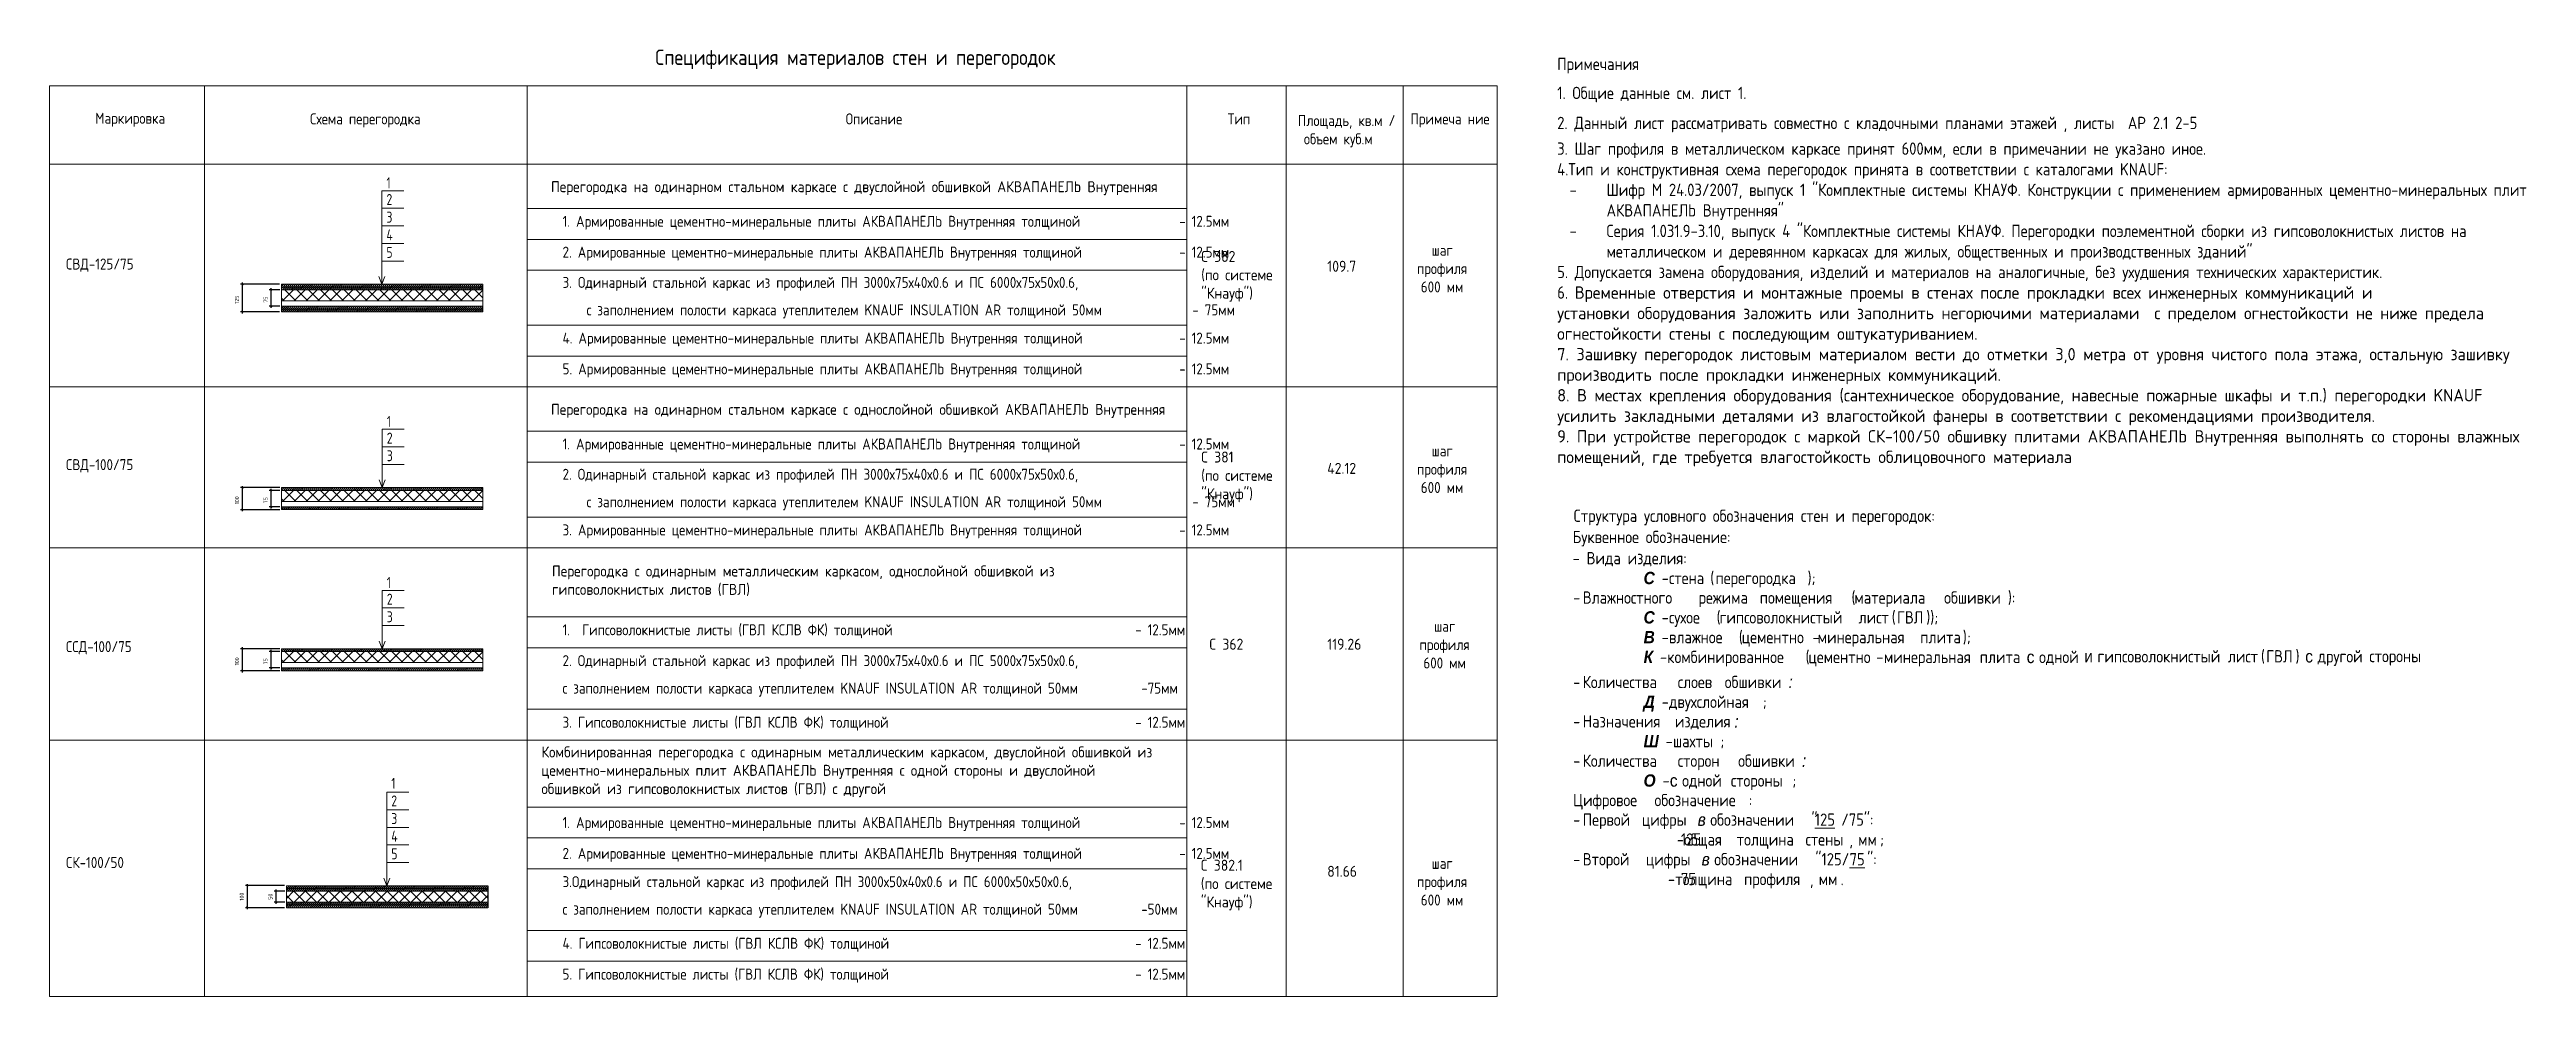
# Model space of a CAD drawing. Header units: millimetres. Extents: x -3689 to 2883575, y -702957 to -604547.
# Drawn here: x 2620008 to 2650135, y -668827 to -657301 of the extents above; entities that cross this region are included whole.
import ezdxf

# ---------------------------------------------------------------- set-up
doc = ezdxf.new("R2010")
doc.units = ezdxf.units.MM
doc.header["$PDMODE"] = 35
for name, color, linetype, lineweight in [('Аннотация', 7, 'Continuous', 20), ('Основные надписи', 7, 'Continuous', 30), ('Размеры-оси', 7, 'Continuous', 9), ('Стены', 7, 'Continuous', 18)]:
    doc.layers.add(name, color=color, linetype=linetype, lineweight=lineweight)
doc.layers.add('Линии', color=7, linetype='Continuous', lineweight=9, true_color=0x00a600)
doc.styles.add('GOST Common', font='GOST_Common.ttf', dxfattribs={"width": 0.9, "height": 350})
doc.styles.add('GOST Common_11', font='GOST_Common.ttf', dxfattribs={"width": 0.9, "height": 125})
doc.styles.add('GOST Common_2', font='GOST_Common.ttf', dxfattribs={"width": 0.8, "height": 350})
doc.styles.add('GOST Common_4', font='GOST_Common.ttf', dxfattribs={"width": 0.9, "height": 2.5})
doc.dimstyles.new('Засечка_-_2_5_мм_ГОСТ', dxfattribs={"dimscale": 304.8, "dimtxt": 100, "dimasz": 0.25, "dimexe": 0.492126, "dimexo": 0.984252, "dimgap": 0.2, "dimtad": 1, "dimdec": 1, "dimdsep": 46, "dimtxsty": 'GOST Common_4', "dimblk1": 'OBLIQUE', "dimblk2": 'OBLIQUE', "dimsah": 1, "dimcen": 0.09, "dimdle": 0.492126, "dimazin": 0, "dimtfac": 1, "dimtdec": 1, "dimtix": 1, "dimtmove": 0, "dimatfit": 3, "dimfxl": 1, "dimtvp": 1, "dimtolj": 1, "dimtzin": 0, "dimarcsym": 2})
pattern_1 = [(45, (2614991.45, -626673.058), (-12.02834, 12.02834), [])]
pattern_2 = [(45, (2614991.45, -626606.087), (-12.02834, 12.02834), [])]
pattern_3 = [(45, (2614991.45, -628633.094), (-12.02834, 12.02834), [])]

msp = doc.modelspace()

# ---------------------------------------------------------------- texts
at = {"layer": 'Аннотация', "attachment_point": 1}
for s, insert, char_height, width, style in [('{\\fGOST Common|b1|i0|c204|p34;Спецификация материалов стен и перегородок}', (2627376.118, -657302.0718), 187.518879, 5382.620315, 'GOST Common'), ('{\\fGOST Common|b0|i0|c204|p34;Схема перегородка}', (2623176.7472, -658078.7735), 133.942057, 1910.515528, 'GOST Common'), ('{\\fGOST Common|b0|i0|c204|p34;Описание}', (2629691.4958, -658078.7735), 133.942057, 1138.224529, 'GOST Common'), ('{\\fGOST Common|b0|i0|c204|p34;Тип}', (2634337.6653, -658078.7735), 133.942057, 1138.224529, 'GOST Common'), ('{\\fGOST Common|b0|i0|c204|p34;Площадь, кв.м /}\\P{\\fGOST Common|b0|i0|c204|p34; объем} {\\fGOST Common|b0|i0|c204|p34;куб.м}', (2635191.652, -658098.9748), 133.942057, 1989.825295, 'GOST Common'), ('{\\fGOST Common|b0|i0|c204|p34;Примеча ние}', (2636561.1795, -658078.7735), 133.942057, 1593.768301, 'GOST Common'), ('{\\fGOST Common|b0|i0|c162|p34;1}', (2624105.9294, -658857.5377), 133.942057, 128.855607, 'GOST Common_2'), ('{\\fGOST Common|b0|i0|c162|p34;2}', (2624105.9294, -659060.4572), 133.942057, 115.970046, 'GOST Common_2'), ('{\\fISOCPEUR|b0|i0|c204|p34;Перегородка на одинарном стальном каркасе с двуслойной обшивкой АКВАПАНЕЛЬ Внутренняя}', (2626106.8732, -658904.0714), 133.9420567, 7461.83289, 'GOST Common'), ('{\\fGOST Common|b0|i0|c162|p34;3}', (2624105.9294, -659274.7645), 133.942057, 115.970046, 'GOST Common_2'), ('{\\fGOST Common|b0|i0|c162|p34;4}', (2624105.9294, -659489.0718), 133.942057, 81.608551, 'GOST Common_2'), ('\\pxsm1.5;{\\fGOST Common|b0|i0|c204|p34;1. Армированные цементно-минеральные плиты АКВАПАНЕЛЬ Внутренняя толщиной  ^I^I- 12.5мм\\P^I^I^I^I^I^I^I         }', (2626247.2744, -659325.5872), 133.9420567, 7684.83751, 'GOST Common'), ('5', (2624105.9294, -659703.3791), 133.9421, 115.970046, 'GOST Common_2'), ('\\pxsm1.5;2{\\fGOST Common|b0|i0|c204|p34;. Армированные цементно-минеральные плиты АКВАПАНЕЛЬ Внутренняя толщиной  ^I^I- 12.5мм\\P^I^I^I^I^I^I^I         }', (2626247.2744, -659700.625), 133.9420567, 7684.83751, 'GOST Common'), ('{\\fISOCPEUR|b0|i0|c204|p34;С 382\\fISOCPEUR|b0|i0|c0|p34;\\P\\fISOCPEUR|b0|i0|c162|p34;(\\fISOCPEUR|b0|i0|c204|p34;по системе \\fISOCPEUR|b0|i0|c0|p34;\\P\\fISOCPEUR|b0|i0|c162|p34;"\\fISOCPEUR|b0|i0|c204|p34;Кнауф\\fISOCPEUR|b0|i0|c162|p34;")}', (2634015.7902, -659752.8971), 133.942057, 6863.358824, 'GOST Common'), ('\\pxqc;{\\fGOST Common|b0|i0|c204|p34;шаг}\\P{\\fGOST Common|b0|i0|c204|p34;профиля }\\P6{\\fGOST Common|b0|i0|c204|p34;00 мм}', (2635558.0235, -659677.1898), 133.942057, 2774.667155, 'GOST Common_4'), ('{\\fGOST Common|b0|i0|c204|p34;СВД-125/75}', (2620208.5315, -659845.3543), 133.942057, 2774.667155, 'GOST Common_4'), ('\\pxsm1.5;{\\fGOST Common|b0|i0|c204|p34;3. Одинарный стальной каркас из профилей ПН 3000х75х40х0.6 и ПС 6000х75х50х0.6,\\P    с заполнением полости каркаса утеплителем KNAUF INSULATION AR толщиной 50мм               - 75мм\\P^I^I^I^I^I^I         }', (2626247.2744, -660069.0565), 133.9420567, 8951.184066, 'GOST Common'), ('{\\fISOCPEUR|b0|i0|c204|p34;109.7}', (2635548.8871, -659872.2793), 133.942057, 7461.83289, 'GOST Common'), ('\\pxsm1.5;4{\\fGOST Common|b0|i0|c204|p34;. Армированные цементно-минеральные плиты АКВАПАНЕЛЬ Внутренняя толщиной  ^I^I- 12.5мм\\P^I^I^I^I^I^I^I         }', (2626247.2744, -660746.4694), 133.9420567, 7684.83751, 'GOST Common'), ('\\pxsm1.5;5{\\fGOST Common|b0|i0|c204|p34;. Армированные цементно-минеральные плиты АКВАПАНЕЛЬ Внутренняя толщиной  ^I^I- 12.5мм\\P^I^I^I^I^I^I^I         }', (2626247.2744, -661121.5072), 133.9420567, 7684.83751, 'GOST Common'), ('{\\fGOST Common|b0|i0|c162|p34;1}', (2624110.0199, -661761.2061), 133.942057, 128.855607, 'GOST Common_2'), ('{\\fISOCPEUR|b0|i0|c204|p34;Перегородка на одинарном стальном каркасе с однослойной обшивкой АКВАПАНЕЛЬ Внутренняя}', (2626106.8732, -661614.1834), 133.9420567, 7461.83289, 'GOST Common'), ('{\\fGOST Common|b0|i0|c162|p34;2}', (2624110.0199, -661964.1256), 133.942057, 115.970046, 'GOST Common_2'), ('{\\fGOST Common|b0|i0|c162|p34;3}', (2624110.0199, -662178.4329), 133.942057, 115.970046, 'GOST Common_2'), ('\\pxsm1.5;{\\fGOST Common|b0|i0|c204|p34;1. Армированные цементно-минеральные плиты АКВАПАНЕЛЬ Внутренняя толщиной  ^I^I- 12.5мм\\P^I^I^I^I^I^I^I         }', (2626247.2744, -662035.6992), 133.9420567, 7684.83751, 'GOST Common'), ('{\\fISOCPEUR|b0|i0|c204|p34;С 381\\fISOCPEUR|b0|i0|c0|p34;\\P\\fISOCPEUR|b0|i0|c162|p34;(\\fISOCPEUR|b0|i0|c204|p34;по системе \\fISOCPEUR|b0|i0|c0|p34;\\P\\fISOCPEUR|b0|i0|c162|p34;"\\fISOCPEUR|b0|i0|c204|p34;Кнауф\\fISOCPEUR|b0|i0|c162|p34;")}', (2634015.7902, -662194.4655), 133.942057, 6863.358824, 'GOST Common'), ('\\pxqc;{\\fGOST Common|b0|i0|c204|p34;шаг}\\P{\\fGOST Common|b0|i0|c204|p34;профиля }\\P6{\\fGOST Common|b0|i0|c204|p34;00 мм}', (2635558.0235, -662118.7582), 133.942057, 2774.667155, 'GOST Common_4'), ('СВД-100/75', (2620208.5315, -662286.9227), 133.94206, 2774.667155, 'GOST Common_4'), ('\\pxsm1.5;2. Одинарный стальной каркас из профилей ПН 3000х75х40х0.6 и ПС 6000х75х50х0.6,\\P    с заполнением полости каркаса утеплителем KNAUF INSULATION AR толщиной 50мм               - 75мм\\P^I^I^I^I^I^I         ', (2626247.2744, -662404.1307), 133.942057, 8951.184066, 'GOST Common'), ('{\\fISOCPEUR|b0|i0|c204|p34;42.12}', (2635548.8871, -662331.8465), 133.942057, 7461.83289, 'GOST Common'), ('\\pxsm1.5;3. Армированные цементно-минеральные плиты АКВАПАНЕЛЬ Внутренняя толщиной  ^I^I- 12.5мм\\P^I^I^I^I^I^I^I         ', (2626247.2744, -663081.5437), 133.942057, 7684.83751, 'GOST Common'), ('{\\fISOCPEUR|b0|i0|c0|p34;\\P\\fISOCPEUR|b0|i0|c204|p34;Перегородка с одинарным металлическим каркасом\\fISOCPEUR|b0|i0|c0|p34;, \\fISOCPEUR|b0|i0|c204|p34;однослойной обшивкой из гипсоволокнистых листов \\fISOCPEUR|b0|i0|c0|p34;(\\fISOCPEUR|b0|i0|c204|p34;ГВЛ\\fISOCPEUR|b0|i0|c0|p34;)}', (2626118.5239, -663358.318), 133.9420567, 7461.83289, 'GOST Common'), ('{\\fGOST Common|b0|i0|c162|p34;1}', (2624110.0199, -663721.2426), 133.942057, 128.855607, 'GOST Common_2'), ('{\\fGOST Common|b0|i0|c162|p34;2}', (2624110.0199, -663924.1621), 133.942057, 115.970046, 'GOST Common_2'), ('{\\fGOST Common|b0|i0|c162|p34;3}', (2624110.0199, -664138.4693), 133.942057, 115.970046, 'GOST Common_2'), ('\\pxsm1.5;{\\fGOST Common|b0|i0|c204|p34;1.  Гипсоволокнистые листы (ГВЛ КСЛВ ФК) толщиной ^I^I^I^I^I^I- 12.5мм^I\\P^I^I^I^I^I^I^I         }', (2626247.2744, -664296.9024), 133.9420567, 7684.83751, 'GOST Common'), ('\\pxqc;шаг\\Pпрофиля\\P600 мм', (2635588.9638, -664254.3322), 133.94206, 2774.667155, 'GOST Common_4'), ('ССД-100/75', (2620208.5315, -664501.8442), 133.94206, 2774.667155, 'GOST Common_4'), ('{\\fISOCPEUR|b0|i0|c204|p34;С 362}', (2634115.5114, -664472.3386), 133.942057, 7461.83289, 'GOST Common'), ('{\\fISOCPEUR|b0|i0|c204|p34;119.26}', (2635548.8871, -664472.3386), 133.942057, 7461.83289, 'GOST Common'), ('\\pxsm1.5;2. Одинарный стальной каркас из профилей ПН 3000х75х40х0.6 и ПС 5000х75х50х0.6,\\Pс заполнением полости каркаса утеплителем KNAUF INSULATION AR толщиной 50мм^I^I -75мм^I^I^I         ', (2626247.2744, -664672.396), 133.942057, 8951.184066, 'GOST Common'), ('\\pxsm1.5;3. Гипсоволокнистые листы (ГВЛ КСЛВ ФК) толщиной ^I^I^I^I^I^I- 12.5мм^I\\P^I^I^I^I^I^I^I         ', (2626247.2744, -665422.4715), 133.942057, 7684.83751, 'GOST Common'), ('{\\fISOCPEUR|b0|i0|c0|p34;\\P\\fISOCPEUR|b0|i0|c204|p34;Комбинированная перегородка с одинарным металлическим каркасом, двуслойной обшивкой из цементно-минеральных плит АКВАПАНЕЛЬ Внутренняя с одной стороны и двуслойной обшивкой из гипсоволокнистых листов (ГВЛ) с другой}', (2625990.7777, -665560.8815), 133.9420567, 7461.83289, 'GOST Common'), ('{\\fGOST Common|b0|i0|c162|p34;1}', (2624164.749, -666165.6617), 133.942057, 128.855607, 'GOST Common_2'), ('{\\fGOST Common|b0|i0|c162|p34;2}', (2624164.749, -666379.969), 133.942057, 115.970046, 'GOST Common_2'), ('{\\fGOST Common|b0|i0|c162|p34;3}', (2624164.749, -666594.2763), 133.942057, 115.970046, 'GOST Common_2'), ('\\pxsm1.5;{\\fGOST Common|b0|i0|c204|p34;1. Армированные цементно-минеральные плиты АКВАПАНЕЛЬ Внутренняя толщиной  ^I^I- 12.5мм\\P^I^I^I^I^I^I^I         }', (2626247.2744, -666643.0338), 133.9420567, 7684.83751, 'GOST Common'), ('{\\fGOST Common|b0|i0|c162|p34;4}', (2624164.749, -666808.5836), 133.942057, 81.608551, 'GOST Common_2'), ('\\pxsm1.5;2.{\\fGOST Common|b0|i0|c204|p34; Армированные цементно-минеральные плиты АКВАПАНЕЛЬ Внутренняя толщиной  ^I^I- 12.5мм\\P^I^I^I^I^I^I^I         }', (2626247.2744, -667018.0716), 133.9420567, 7684.83751, 'GOST Common'), ('СК-100/50', (2620208.5315, -667129.32), 133.94206, 2774.667155, 'GOST Common_4'), ('5', (2624164.749, -667022.8908), 133.9421, 115.970046, 'GOST Common_2'), ('{\\fISOCPEUR|b0|i0|c204|p34;С 382.1\\fISOCPEUR|b0|i0|c0|p34;\\P\\fISOCPEUR|b0|i0|c162|p34;(\\fISOCPEUR|b0|i0|c204|p34;по системе \\fISOCPEUR|b0|i0|c0|p34;\\P\\fISOCPEUR|b0|i0|c162|p34;"\\fISOCPEUR|b0|i0|c204|p34;Кнауф\\fISOCPEUR|b0|i0|c162|p34;")}', (2634011.2194, -667162.3781), 133.942057, 6863.358824, 'GOST Common'), ('{\\fISOCPEUR|b0|i0|c204|p34;81.66}', (2635548.8871, -667236.4878), 133.942057, 7461.83289, 'GOST Common'), ('\\pxqc;{\\fGOST Common|b0|i0|c204|p34;шаг}\\P{\\fGOST Common|b0|i0|c204|p34;профиля }\\P6{\\fGOST Common|b0|i0|c204|p34;00 мм}', (2635558.0235, -667139.4572), 133.942057, 2774.667155, 'GOST Common_4'), ('\\pxsm1.5;3.Одинарный стальной каркас из профилей ПН 3000х50х40х0.6 и ПС 6000х50х50х0.6,\\Pс заполнением полости каркаса утеплителем KNAUF INSULATION AR толщиной 50мм^I^I -50мм^I^I         ', (2626247.2744, -667362.6082), 133.942057, 8951.184066, 'GOST Common'), ('\\pxsm1.5;{\\fGOST Common|b0|i0|c204|p34;4. Гипсоволокнистые листы (ГВЛ КСЛВ ФК) толщиной ^I^I^I^I^I}^I{\\fGOST Common|b0|i0|c204|p34;- 12.5мм\\P\\ps*;^I^I^I^I^I^I^I         }', (2626247.2744, -668112.6837), 133.9420567, 9333.220019, 'GOST Common'), ('\\pxsm1.5;{\\fGOST Common|b0|i0|c204|p34;5. Гипсоволокнистые листы (ГВЛ КСЛВ ФК) толщиной ^I^I^I^I^I^I- 12.5мм^I\\P^I^I^I^I^I^I^I         }', (2626247.2744, -668487.7215), 133.9420567, 8914.784101, 'GOST Common')]:
    msp.add_mtext(s, dxfattribs=dict(at, insert=insert, char_height=char_height, width=width, style=style))
at = {"layer": 'Аннотация', "ltscale": 200, "char_height": 150, "attachment_point": 1, "style": 'GOST Common'}
for s, insert, width in [('{\\fGOST Common|b0|i0|c204|p34;Примечания}', (2638345.9129, -657401.6342), 10290.565387), ('1. Общие данные см. лист 1.', (2638345.9129, -657754.7266), 10290.565387), ('2. Данный лист рассматривать совместно с кладочными планами этажей , листы  AP 2.1 2-5', (2638345.9129, -658120.1585), 10290.565387), ('{\\C7;3. \\fGOST Common|b0|i0|c204|p34;Шаг профиля в металлическом каркасе принят \\fGOST Common|b0|i0|c162|p34;600\\fGOST Common|b0|i0|c204|p34;мм\\fGOST Common|b0|i0|c162|p34;, \\fGOST Common|b0|i0|c204|p34;если в примечании не указано иное\\fGOST Common|b0|i0|c162|p34;.}', (2638345.9129, -658432.6551), 10290.565387), ('4.Тип и конструктивная схема перегородок принята в соответствии с каталогами KNAUF:\\P\\pxi-3,l4,t4;-^IШифр М 24.03/2007, выпуск 1 "Комплектные сиcтемы КНАУФ. Конструкции с применением армированных цементно-минеральных плит АКВАПАНЕЛЬ Внутренняя"\\P-^IСерия 1.031.9-3.10, выпуск 4 "Комплектные системы КНАУФ. Перегородки поэлементной сборки из гипсоволокнистых листов на металлическом и деревянном каркасах для жилых, общественных и производственных зданий"\\P\\pi0,l0,tz;5. Допускается замена оборудования, изделий и материалов на аналогичные, без ухудшения технических характеристик.\\P6. {\\W1;\\C0;Временные отверстия и монтажные проемы в стенах после прокладки всех инженерных коммуникаций и \\Pустановки оборудования заложить или заполнить негорючими материалами  с пределом огнестойкости не ниже предела огнестойкости стены с последующим оштукатуриванием. \\P7. Зашивку перегородок листовым материалом вести до отметки \\fGOST Common|b0|i0|c162|p34;3\\fGOST Common|b0|i0|c204|p34;,0 метра от уровня чистого пола этажа, остальную зашивку производить после прокладки инженерных коммуникаций.\\fGOST Common|b0|i0|c162|p34;\\P\\fGOST Common|b0|i0|c204|p34;8. В\\~местах крепления оборудования (сантехническое оборудование, навесные пожарные\\~шкафы\\~и\\~т.п.) перегородки KNAUF усилить\\~закладными деталями\\~из\\~влагостойкой фанеры в\\~соответствии с рекомендациями производителя.\\C256;\\P9. При устройстве перегородок с маркой СК-100/50 обшивку плитами АКВАПАНЕЛЬ Внутренняя выполнять со стороны влажных помещений, где требуется влагостойкость облицовочного материала}', (2638345.9129, -658684.025), 12219.607812), (' Структура условного обозначения стен и перегородок:', (2638463.922, -662901.1929), 10290.565387), ('Буквенное обозначение:', (2638533.4455, -663159.1616), 10290.565387), ('{\\fGOST Common|b0|i0|c204|p34;- Вида изделия:}', (2638533.4455, -663417.1304), 10290.565387), ('\\fArial|b1|i1|c204|p34|;\\W.9;С', (2639396.3466, -663658.4697), 10290.565387), ('стена', (2639705.0587, -663658.4697), 10290.565387), ('(', (2640207.6725, -663658.4697), 10290.565387), ('перегородка', (2640271.456, -663658.4697), 10290.565387), (');', (2641391.4939, -663658.4697), 10290.565387), ('- ', (2638539.0966, -663896.5947), 10290.565387), ('Влажностного', (2638656.4582, -663896.5947), 10290.565387), (' - ', (2639534.1189, -663658.4697), 10290.565387), ('режима', (2640064.7975, -663896.5947), 10290.565387), ('помещения', (2640809.7886, -663896.5947), 10290.565387), (' (', (2641843.081, -663896.5947), 10290.565387), ('материала', (2641960.4426, -663896.5947), 10290.565387), ('обшивки', (2643052.4158, -663896.5947), 10290.565387), ('):', (2643828.023, -663896.5947), 10290.565387), ('\\fArial|b1|i1|c204|p34|;\\W.9;С', (2639396.3466, -664137.5546), 10290.565387), (' - ', (2639534.1189, -664137.5546), 10290.565387), ('сухое', (2639705.0587, -664137.5546), 10290.565387), (' (', (2640202.5698, -664137.5546), 10290.565387), ('гипсоволокнистый', (2640319.9314, -664137.5546), 10290.565387), ('лист', (2642011.4694, -664137.5546), 10290.565387), ('(', (2642414.581, -664137.5546), 10290.565387), ('ГВЛ', (2642478.3645, -664137.5546), 10290.565387), ('));', (2642835.552, -664137.5546), 10290.565387), ('\\fArial|b1|i1|c204|p34|;\\W.9;В', (2639396.3466, -664378.5144), 10290.565387), (' - ', (2639534.1189, -664378.5144), 10290.565387), ('влажное', (2639705.0587, -664378.5144), 10290.565387), (' (', (2640473.0118, -664378.5144), 10290.565387), ('цементно', (2640590.3734, -664378.5144), 10290.565387), (' (', (2641284.3377, -664619.4742), 10290.565387), ('-', (2641450.1747, -664378.5144), 10290.565387), ('минеральная', (2641513.9582, -664378.5144), 10290.565387), ('плита', (2642761.5631, -664378.5144), 10290.565387), (');', (2643279.485, -664378.5144), 10290.565387), ('(', (2646905.7782, -664611.831), 10290.565387), (') ', (2647326.7492, -664611.831), 10290.565387), ('\\fArial|b1|i1|c204|p34|;\\W.9;К', (2639396.3466, -664619.4742), 10290.565387), (' - ', (2639513.7082, -664619.4742), 10290.565387), ('комбинированное', (2639684.648, -664619.4742), 10290.565387), ('цементно', (2641401.6993, -664619.4742), 10290.565387), ('-', (2642225.7606, -664619.4742), 10290.565387), ('минеральная', (2642319.7859, -664619.4742), 10290.565387), ('плита', (2643484.9133, -664619.4742), 10290.565387), ('\\fArial|b0|i0|c204|p34|;\\W.9;с', (2644056.4133, -664619.4742), 10290.565387), ('одной', (2644206.9423, -664619.4742), 10290.565387), ('\\fArial|b0|i0|c204|p34|;\\W.9;и', (2644755.8987, -664611.831), 10290.565387), ('гипсоволокнистый', (2644916.6331, -664611.831), 10290.565387), ('лист', (2646502.6666, -664611.831), 10290.565387), ('ГВЛ', (2646969.5617, -664611.831), 10290.565387), ('\\fArial|b0|i0|c204|p34|;\\W.9;с', (2647444.1108, -664611.831), 10290.565387), ('другой', (2647594.6398, -664611.831), 10290.565387), ('стороны', (2648223.9355, -664608.7945), 10290.565387), ('- ', (2638539.0966, -664924.1674), 10290.565387), ('Количества', (2638656.4582, -664924.1674), 10290.565387), ('\\fArial|b1|i1|c204|p34|;\\W.9;Д', (2639396.3466, -665165.1272), 10290.565387), ('двухслойная', (2639705.0587, -665165.1272), 10290.565387), ('слоев', (2639812.2149, -664924.1674), 10290.565387), ('обшивки', (2640383.7149, -664924.1674), 10290.565387), ('\\fArial|b0|i1|c0|p34|;\\W.9;:', (2641159.3221, -664924.1674), 10290.565387), ('- ', (2638539.0966, -665403.2522), 10290.565387), ('Назначения', (2638656.4582, -665403.2522), 10290.565387), (' - ', (2639534.1189, -665165.1272), 10290.565387), ('изделия', (2639776.4962, -665403.2522), 10290.565387), ('\\fArial|b0|i1|c0|p34|;\\W.9;:', (2640501.0765, -665403.2522), 10290.565387), (';', (2640845.5073, -665165.1272), 10290.565387), ('\\fArial|b1|i1|c204|p34|;\\W.9;Ш', (2639396.3466, -665644.212), 10290.565387), (' - ', (2639582.5944, -665644.212), 10290.565387), ('шахты', (2639753.5341, -665644.212), 10290.565387), (';', (2640330.1368, -665644.212), 10290.565387), ('- ', (2638539.0966, -665882.337), 10290.565387), ('Количества', (2638656.4582, -665882.337), 10290.565387), ('сторон', (2639812.2149, -665882.337), 10290.565387), ('обшивки', (2640547.0006, -665882.337), 10290.565387), ('\\fArial|b0|i1|c0|p34|;\\W.9;:', (2641322.6078, -665882.337), 10290.565387), ('Цифровое', (2638539.0966, -666361.4218), 10290.565387), ('\\fArial|b1|i1|c204|p34|;\\W.9;О', (2639396.3466, -666123.2968), 10290.565387), ('обозначение', (2639529.0163, -666361.4218), 10290.565387), (' - ', (2639544.3243, -666123.2968), 10290.565387), ('\\fArial|b0|i0|c204|p34|;\\W.9;с', (2639715.264, -666123.2968), 10290.565387), ('одной', (2639865.793, -666123.2968), 10290.565387), ('стороны', (2640457.7038, -666123.2968), 10290.565387), (':', (2640677.1189, -666361.4218), 10290.565387), (';', (2641205.2462, -666123.2968), 10290.565387), ('- ', (2638539.0966, -666599.5468), 10290.565387), ('Первой', (2638656.4582, -666599.5468), 10290.565387), ('цифры', (2639375.9359, -666599.5468), 10290.565387), ('\\fArial|b0|i1|c204|p34|;\\W.9;в', (2640054.5922, -666599.5468), 10290.565387), ('обозначении', (2640207.6725, -666599.5468), 10290.565387), (' "', (2641355.7752, -666599.5468), 10290.565387), ('\\L125', (2641478.2395, -666599.5468), 10290.565387), ('/75":', (2641799.7082, -666599.5468), 10290.565387), (' - ', (2639717.8154, -666840.5067), 10290.565387), ('                125', (2638539.0966, -666840.5067), 10290.565387), ('общая', (2639888.7551, -666840.5067), 10290.565387), ('толщина', (2640529.1413, -666840.5067), 10290.565387), ('стены', (2641365.9805, -666840.5067), 10290.565387), (', ', (2641899.2105, -666840.5067), 10290.565387), ('мм', (2642006.3667, -666840.5067), 10290.565387), (';', (2642271.706, -666840.5067), 10290.565387), ('- ', (2638539.0966, -667081.4665), 10290.565387), ('Второй', (2638656.4582, -667081.4665), 10290.565387), ('цифры', (2639424.4114, -667081.4665), 10290.565387), ('\\fArial|b0|i1|c204|p34|;\\W.9;в', (2640103.0676, -667081.4665), 10290.565387), ('обозначении', (2640256.148, -667081.4665), 10290.565387), (' "125/', (2641404.2506, -667081.4665), 10290.565387), ('\\L75', (2641901.7618, -667081.4665), 10290.565387), ('":', (2642116.0743, -667081.4665), 10290.565387), (' - ', (2639610.6591, -667322.4263), 10290.565387), ('толщина', (2639781.5989, -667322.4263), 10290.565387), ('                75', (2638539.0966, -667322.4263), 10290.565387), ('профиля', (2640618.4381, -667322.4263), 10290.565387), (', ', (2641419.5587, -667322.4263), 10290.565387), ('мм', (2641526.7149, -667322.4263), 10290.565387), ('.', (2641792.0542, -667322.4263), 10290.565387)]:
    msp.add_mtext(s, dxfattribs=dict(at, insert=insert, width=width))
at = {"layer": 'Аннотация', "ltscale": 200, "insert": (2620988.7066, -658071.5655), "char_height": 133.942057, "width": 1066.125194, "attachment_point": 2, "line_spacing_factor": 1.016, "style": 'GOST Common'}
msp.add_mtext('{\\fGOST Common|b0|i0|c204|p34;Маркировка}', dxfattribs=at)

# ---------------------------------------------------------------- blocks, each defined once
blk = doc.blocks.new('_Oblique')
at = {"color": 0, "linetype": 'ByBlock', "lineweight": -2}
blk.add_line((-0.5, -0.5), (0.5, 0.5), dxfattribs=at)
blk = doc.blocks.new('*D311')
at = {"layer": 'Defpoints', "color": 0, "ltscale": 200, "transparency": 16777216}
for p in [(2622826, -660159), (2622352, -660493), (2622826, -660493)]:
    blk.add_point(p, dxfattribs=at)
at = {"layer": 'Размеры-оси', "color": 0, "lineweight": -2, "ltscale": 200, "transparency": 16777216}
for p, q in [((2622806, -660159), (2622332, -660159)), ((2622352, -660139), (2622352, -660513)), ((2622806, -660493), (2622332, -660493))]:
    blk.add_line(p, q, dxfattribs=at)
at = {"layer": 'Размеры-оси', "color": 0, "lineweight": -2, "ltscale": 200, "transparency": 16777216, "xscale": 20, "yscale": 20, "zscale": 20}
for p, rotation in [((2622352, -660159), 90), ((2622352, -660493), 270)]:
    blk.add_blockref('_Oblique', p, dxfattribs=dict(at, rotation=rotation))
at = {"layer": 'Размеры-оси', "color": 0, "ltscale": 200, "transparency": 16777216, "insert": (2622287, -660346), "char_height": 125, "attachment_point": 5, "rotation": 90, "style": 'GOST Common_11'}
blk.add_mtext('\\A1;{\\fGOST Common|b0|i0|c204|p34;\\H0.4x;1\\fGOST Common|b0|i0|c162|p34;25}', dxfattribs=at)
blk = doc.blocks.new('*D312')
at = {"layer": 'Defpoints', "color": 0, "ltscale": 200, "transparency": 16777216}
for p in [(2622830, -660226), (2622701, -660427), (2622830, -660427)]:
    blk.add_point(p, dxfattribs=at)
at = {"layer": 'Размеры-оси', "color": 0, "lineweight": -2, "ltscale": 200, "transparency": 16777216}
for p, q in [((2622810, -660226), (2622681, -660226)), ((2622701, -660206), (2622701, -660447)), ((2622810, -660427), (2622681, -660427))]:
    blk.add_line(p, q, dxfattribs=at)
at = {"layer": 'Размеры-оси', "color": 0, "lineweight": -2, "ltscale": 200, "transparency": 16777216, "xscale": 20, "yscale": 20, "zscale": 20}
for p, rotation in [((2622701, -660226), 90), ((2622701, -660427), 270)]:
    blk.add_blockref('_Oblique', p, dxfattribs=dict(at, rotation=rotation))
at = {"layer": 'Размеры-оси', "color": 0, "ltscale": 200, "transparency": 16777216, "insert": (2622636, -660346), "char_height": 125, "attachment_point": 5, "rotation": 90, "style": 'GOST Common_11'}
blk.add_mtext('\\A1;{\\H0.4x;75}', dxfattribs=at)
blk = doc.blocks.new('*D307')
at = {"layer": 'Defpoints', "color": 0, "ltscale": 200, "transparency": 16777216}
for p in [(2622830, -662634), (2622352, -662902), (2622830, -662902)]:
    blk.add_point(p, dxfattribs=at)
at = {"layer": 'Размеры-оси', "color": 0, "lineweight": -2, "ltscale": 200, "transparency": 16777216}
for p, q in [((2622810, -662634), (2622332, -662634)), ((2622352, -662614), (2622352, -662922)), ((2622810, -662902), (2622332, -662902))]:
    blk.add_line(p, q, dxfattribs=at)
at = {"layer": 'Размеры-оси', "color": 0, "lineweight": -2, "ltscale": 200, "transparency": 16777216, "xscale": 20, "yscale": 20, "zscale": 20}
for p, rotation in [((2622352, -662634), 90), ((2622352, -662902), 270)]:
    blk.add_blockref('_Oblique', p, dxfattribs=dict(at, rotation=rotation))
at = {"layer": 'Размеры-оси', "color": 0, "ltscale": 200, "transparency": 16777216, "insert": (2622287, -662788), "char_height": 125, "attachment_point": 5, "rotation": 90, "style": 'GOST Common_11'}
blk.add_mtext('\\A1;{\\H0.4x;100}', dxfattribs=at)
blk = doc.blocks.new('*D308')
at = {"layer": 'Defpoints', "color": 0, "ltscale": 200, "transparency": 16777216}
for p in [(2622830, -662667), (2622701, -662868), (2622830, -662868)]:
    blk.add_point(p, dxfattribs=at)
at = {"layer": 'Размеры-оси', "color": 0, "lineweight": -2, "ltscale": 200, "transparency": 16777216}
for p, q in [((2622810, -662667), (2622681, -662667)), ((2622701, -662647), (2622701, -662888)), ((2622810, -662868), (2622681, -662868))]:
    blk.add_line(p, q, dxfattribs=at)
at = {"layer": 'Размеры-оси', "color": 0, "lineweight": -2, "ltscale": 200, "transparency": 16777216, "xscale": 20, "yscale": 20, "zscale": 20}
for p, rotation in [((2622701, -662667), 90), ((2622701, -662868), 270)]:
    blk.add_blockref('_Oblique', p, dxfattribs=dict(at, rotation=rotation))
at = {"layer": 'Размеры-оси', "color": 0, "ltscale": 200, "transparency": 16777216, "insert": (2622636, -662788), "char_height": 125, "attachment_point": 5, "rotation": 90, "style": 'GOST Common_11'}
blk.add_mtext('\\A1;{\\H0.4x;75}', dxfattribs=at)
blk = doc.blocks.new('*D309')
at = {"layer": 'Defpoints', "color": 0, "ltscale": 200, "transparency": 16777216}
for p in [(2622885, -667478), (2622411, -667746), (2622885, -667746)]:
    blk.add_point(p, dxfattribs=at)
at = {"layer": 'Размеры-оси', "color": 0, "lineweight": -2, "ltscale": 200, "transparency": 16777216}
for p, q in [((2622865, -667478), (2622391, -667478)), ((2622411, -667458), (2622411, -667766)), ((2622865, -667746), (2622391, -667746))]:
    blk.add_line(p, q, dxfattribs=at)
at = {"layer": 'Размеры-оси', "color": 0, "lineweight": -2, "ltscale": 200, "transparency": 16777216, "xscale": 20, "yscale": 20, "zscale": 20}
for p, rotation in [((2622411, -667478), 90), ((2622411, -667746), 270)]:
    blk.add_blockref('_Oblique', p, dxfattribs=dict(at, rotation=rotation))
at = {"layer": 'Размеры-оси', "color": 0, "ltscale": 200, "transparency": 16777216, "insert": (2622346, -667612), "char_height": 125, "attachment_point": 5, "rotation": 90, "style": 'GOST Common_11'}
blk.add_mtext('\\A1;{\\H0.4x;100}', dxfattribs=at)
blk = doc.blocks.new('*D310')
at = {"layer": 'Defpoints', "color": 0, "ltscale": 200, "transparency": 16777216}
for p in [(2622889, -667545), (2622760, -667679), (2622889, -667679)]:
    blk.add_point(p, dxfattribs=at)
at = {"layer": 'Размеры-оси', "color": 0, "lineweight": -2, "ltscale": 200, "transparency": 16777216}
for p, q in [((2622869, -667545), (2622740, -667545)), ((2622760, -667525), (2622760, -667699)), ((2622869, -667679), (2622740, -667679))]:
    blk.add_line(p, q, dxfattribs=at)
at = {"layer": 'Размеры-оси', "color": 0, "lineweight": -2, "ltscale": 200, "transparency": 16777216, "xscale": 20, "yscale": 20, "zscale": 20}
for p, rotation in [((2622760, -667545), 90), ((2622760, -667679), 270)]:
    blk.add_blockref('_Oblique', p, dxfattribs=dict(at, rotation=rotation))
at = {"layer": 'Размеры-оси', "color": 0, "ltscale": 200, "transparency": 16777216, "insert": (2622695, -667612), "char_height": 125, "attachment_point": 5, "rotation": 90, "style": 'GOST Common_11'}
blk.add_mtext('\\A1;{\\H0.4x;50}', dxfattribs=at)
blk = doc.blocks.new('*D313')
at = {"layer": 'Defpoints', "color": 0, "ltscale": 200, "transparency": 16777216}
for p in [(2622830, -664594), (2622352, -664862), (2622830, -664862)]:
    blk.add_point(p, dxfattribs=at)
at = {"layer": 'Размеры-оси', "color": 0, "lineweight": -2, "ltscale": 200, "transparency": 16777216}
for p, q in [((2622810, -664594), (2622332, -664594)), ((2622352, -664574), (2622352, -664882)), ((2622810, -664862), (2622332, -664862))]:
    blk.add_line(p, q, dxfattribs=at)
at = {"layer": 'Размеры-оси', "color": 0, "lineweight": -2, "ltscale": 200, "transparency": 16777216, "xscale": 20, "yscale": 20, "zscale": 20}
for p, rotation in [((2622352, -664594), 90), ((2622352, -664862), 270)]:
    blk.add_blockref('_Oblique', p, dxfattribs=dict(at, rotation=rotation))
at = {"layer": 'Размеры-оси', "color": 0, "ltscale": 200, "transparency": 16777216, "insert": (2622287, -664748), "char_height": 125, "attachment_point": 5, "rotation": 90, "style": 'GOST Common_11'}
blk.add_mtext('\\A1;{\\H0.4x;100}', dxfattribs=at)
blk = doc.blocks.new('*D314')
at = {"layer": 'Defpoints', "color": 0, "ltscale": 200, "transparency": 16777216}
for p in [(2622701, -664828), (2622830, -664627), (2622830, -664828)]:
    blk.add_point(p, dxfattribs=at)
at = {"layer": 'Размеры-оси', "color": 0, "lineweight": -2, "ltscale": 200, "transparency": 16777216}
for p, q in [((2622701, -664607), (2622701, -664848)), ((2622810, -664627), (2622681, -664627)), ((2622810, -664828), (2622681, -664828))]:
    blk.add_line(p, q, dxfattribs=at)
at = {"layer": 'Размеры-оси', "color": 0, "lineweight": -2, "ltscale": 200, "transparency": 16777216, "xscale": 20, "yscale": 20, "zscale": 20}
for p, rotation in [((2622701, -664627), 90), ((2622701, -664828), 270)]:
    blk.add_blockref('_Oblique', p, dxfattribs=dict(at, rotation=rotation))
at = {"layer": 'Размеры-оси', "color": 0, "ltscale": 200, "transparency": 16777216, "insert": (2622636, -664748), "char_height": 125, "attachment_point": 5, "rotation": 90, "style": 'GOST Common_11'}
blk.add_mtext('\\A1;{\\H0.4x;75}', dxfattribs=at)

# ---------------------------------------------------------------- dimensions: what is measured, and where the dimension line sits
at = {"layer": 'Размеры-оси', "ltscale": 200}
for base, p1, p2, text, picture, middle in [((2622352.13, -660493.4923), (2622826.1971, -660158.6373), (2622826.1971, -660493.4923), '{\\fGOST Common|b0|i0|c204|p34;\\H0.4x;1\\fGOST Common|b0|i0|c162|p34;25}', '*D311', (2622352.13, -660346.1561)), ((2622700.7375, -660426.5213), (2622830.2877, -660225.6082), (2622830.2877, -660426.5213), '{\\H0.4x;75}', '*D312', (2622700.7375, -660346.156)), ((2622352.13, -662901.5752), (2622830.2877, -662633.6911), (2622830.2877, -662901.5752), '{\\H0.4x;100}', '*D307', (2622352.13, -662787.7245)), ((2622700.7375, -662868.0897), (2622830.2877, -662667.1766), (2622830.2877, -662868.0897), '{\\H0.4x;75}', '*D308', (2622700.7375, -662787.7244)), ((2622352.13, -664861.6117), (2622830.2877, -664593.7276), (2622830.2877, -664861.6117), '{\\H0.4x;100}', '*D313', (2622352.13, -664747.761)), ((2622700.7375, -664828.1262), (2622830.2877, -664627.2131), (2622830.2877, -664828.1262), '{\\H0.4x;75}', '*D314', (2622700.7375, -664747.7609)), ((2622410.9497, -667746.033), (2622885.0168, -667478.1491), (2622885.0168, -667746.033), '{\\H0.4x;100}', '*D309', (2622410.9497, -667612.091)), ((2622759.5571, -667679.062), (2622889.1073, -667545.1199), (2622889.1073, -667679.062), '{\\H0.4x;50}', '*D310', (2622759.5571, -667612.091))]:
    dim = msp.add_linear_dim(base=base, p1=p1, p2=p2, angle=90, text=text, dimstyle='Засечка_-_2_5_мм_ГОСТ', override={"dimscale": 200, "dimasz": 0.1, "dimexe": 0.1, "dimexo": 0.1, "dimrnd": 200, "dimpost": '<>', "dimtxsty": 'GOST Common_11', "dimdle": 0.1, "dimtmove": 1}, dxfattribs=at)
    dim.commit()
    dim.dimension.update_dxf_attribs({"geometry": picture, "text_midpoint": middle, "dimtype": 160})

# ---------------------------------------------------------------- hatches: boundary and pattern name
at = {"layer": 'Стены', "lineweight": 18}
h = msp.add_hatch(dxfattribs=at)
h.set_pattern_fill('ANSI31', color=5, scale=5.357682, style=0)
h.set_pattern_definition(pattern_1)
h.paths.add_polyline_path([(2622935.1086, -660192.1227), (2625279.82, -660192.1227), (2625279.82, -660158.6372), (2622830.2877, -660158.6372), (2622830.2877, -660192.1227)], flags=0)
h = msp.add_hatch(dxfattribs=at)
h.set_pattern_fill('ANSI31', color=5, scale=5.357682, style=0)
h.set_pattern_definition(pattern_1)
h.paths.add_polyline_path([(2622935.1086, -660225.6082), (2625279.82, -660225.6082), (2625279.82, -660192.1227), (2622830.2877, -660192.1227), (2622830.2877, -660225.6082)], flags=0)
at = {"layer": 'Стены', "ltscale": 200, "true_color": 0x7a7a7a}
h = msp.add_hatch(dxfattribs=at)
h.set_pattern_fill('NET', color=8, scale=32.146094, angle=45, style=0)
h.set_pattern_definition([(45, (2139887.97, -763119.61), (-72.170038, 72.170038), []), (135, (2139887.97, -763119.61), (-72.170038, -72.170038), [])])
h.paths.add_polyline_path([(2622830.2877, -660359.5503), (2625279.82, -660359.5503), (2625279.82, -660225.6082), (2622830.2877, -660225.6082)])
at = {"layer": 'Стены', "lineweight": 18}
h = msp.add_hatch(dxfattribs=at)
h.set_pattern_fill('ANSI31', color=5, scale=5.357682, style=0)
h.set_pattern_definition(pattern_1)
h.paths.add_polyline_path([(2622830.2877, -660460.0068), (2625279.82, -660460.0068), (2625279.82, -660426.5213), (2622830.2877, -660426.5213)], flags=0)
h = msp.add_hatch(dxfattribs=at)
h.set_pattern_fill('ANSI31', color=5, scale=5.357682, style=0)
h.set_pattern_definition(pattern_1)
h.paths.add_polyline_path([(2622830.2877, -660493.4923), (2625279.82, -660493.4923), (2625279.82, -660460.0068), (2622830.2877, -660460.0068)], flags=0)
h = msp.add_hatch(dxfattribs=at)
h.set_pattern_fill('ANSI31', color=5, scale=5.357682, style=0)
h.set_pattern_definition(pattern_1)
h.paths.add_polyline_path([(2622935.1086, -662667.1766), (2625279.82, -662667.1766), (2625279.82, -662633.6911), (2622830.2877, -662633.6911), (2622830.2877, -662667.1766)], flags=0)
at = {"layer": 'Стены', "ltscale": 200, "true_color": 0x7a7a7a}
h = msp.add_hatch(dxfattribs=at)
h.set_pattern_fill('NET', color=8, scale=32.146094, angle=45, style=0)
h.set_pattern_definition([(45, (2139887.97, -765561.18), (-72.170038, 72.170038), []), (135, (2139887.97, -765561.18), (-72.170038, -72.170038), [])])
h.paths.add_polyline_path([(2622830.2877, -662801.1187), (2625279.82, -662801.1187), (2625279.82, -662667.1766), (2622830.2877, -662667.1766)])
at = {"layer": 'Стены', "lineweight": 18}
h = msp.add_hatch(dxfattribs=at)
h.set_pattern_fill('ANSI31', color=5, scale=5.357682, style=0)
h.set_pattern_definition(pattern_1)
h.paths.add_polyline_path([(2622830.2877, -662901.5752), (2625279.82, -662901.5752), (2625279.82, -662868.0897), (2622830.2877, -662868.0897)], flags=0)
h = msp.add_hatch(dxfattribs=at)
h.set_pattern_fill('ANSI31', color=1, scale=5.357682, style=0)
h.set_pattern_definition(pattern_3)
h.paths.add_polyline_path([(2622935.1086, -664627.2131), (2625279.82, -664627.2131), (2625279.82, -664593.7276), (2622830.2877, -664593.7276), (2622830.2877, -664627.2131)], flags=0)
at = {"layer": 'Стены', "ltscale": 200, "true_color": 0x7a7a7a}
h = msp.add_hatch(dxfattribs=at)
h.set_pattern_fill('NET', color=8, scale=32.146094, angle=45, style=0)
h.set_pattern_definition([(45, (2139887.97, -767521.21), (-72.170038, 72.170038), []), (135, (2139887.97, -767521.21), (-72.170038, -72.170038), [])])
h.paths.add_polyline_path([(2622830.2877, -664761.1551), (2625279.82, -664761.1551), (2625279.82, -664627.2131), (2622830.2877, -664627.2131)])
at = {"layer": 'Стены', "lineweight": 18}
h = msp.add_hatch(dxfattribs=at)
h.set_pattern_fill('ANSI31', color=1, scale=5.357682, style=0)
h.set_pattern_definition(pattern_3)
h.paths.add_polyline_path([(2622830.2877, -664861.6117), (2625279.82, -664861.6117), (2625279.82, -664828.1262), (2622830.2877, -664828.1262)], flags=0)
at = {"layer": 'Стены', "lineweight": 0, "true_color": 0x7a7a7a}
h = msp.add_hatch(dxfattribs=at)
h.set_pattern_fill('FP_1', color=8, scale=2.678841, angle=45, style=0, pattern_type=2)
h.set_pattern_definition([(45, (2624113.87, -667685.76), (-71.0335, 71.0335), []), (135, (2624113.87, -667685.76), (-71.0335, -71.0335), [])])
h.paths.add_polyline_path([(2625337.8858, -667679.062), (2625338.6396, -667545.1199), (2622889.1073, -667545.1199), (2622888.3535, -667679.062)])
at = {"layer": 'Стены', "lineweight": 18}
h = msp.add_hatch(dxfattribs=at)
h.set_pattern_fill('ANSI31', color=5, scale=5.357682, style=0)
h.set_pattern_definition(pattern_1)
h.paths.add_polyline_path([(2622993.9282, -667511.6344), (2625338.6396, -667511.6344), (2625338.6396, -667478.1489), (2622889.1073, -667478.1489), (2622889.1073, -667511.6344)], flags=0)
h = msp.add_hatch(dxfattribs=at)
h.set_pattern_fill('ANSI31', color=5, scale=5.357682, style=0)
h.set_pattern_definition(pattern_1)
h.paths.add_polyline_path([(2622993.9282, -667545.1199), (2625338.6396, -667545.1199), (2625338.6396, -667511.6344), (2622889.1073, -667511.6344), (2622889.1073, -667545.1199)], flags=0)
h = msp.add_hatch(dxfattribs=at)
h.set_pattern_fill('ANSI31', color=1, scale=5.357682, style=0)
h.set_pattern_definition(pattern_2)
h.paths.add_polyline_path([(2622889.1073, -667712.5475), (2625338.6396, -667712.5475), (2625338.6396, -667679.062), (2622889.1073, -667679.062)], flags=0)
h = msp.add_hatch(dxfattribs=at)
h.set_pattern_fill('ANSI31', color=1, scale=5.357682, style=0)
h.set_pattern_definition(pattern_2)
h.paths.add_polyline_path([(2622889.1073, -667746.033), (2625338.6396, -667746.033), (2625338.6396, -667712.5475), (2622889.1073, -667712.5475)], flags=0)

# ---------------------------------------------------------------- linework, layer by layer
at = {"layer": 'Аннотация', "lineweight": 18}
for p, q in [((2620007.6185, -657743.8198), (2620007.6185, -668826.8464)), ((2620007.6185, -657743.8198), (2637615.5888, -657743.8198)), ((2621894.3509, -657743.8198), (2621894.3509, -668826.8464)), ((2625816.3467, -657743.8198), (2625816.3467, -668826.8464)), ((2633842.669, -657743.8198), (2633842.669, -668826.8464)), ((2635050.7307, -657743.8198), (2635050.7307, -668826.8464)), ((2636473.5546, -657743.8198), (2636473.5546, -668826.8464)), ((2637615.5888, -657743.8198), (2637615.5888, -668826.8464)), ((2620007.6185, -658697.5605), (2637615.5888, -658697.5605)), ((2620007.6185, -658697.5605), (2637615.5888, -658697.5605)), ((2624050.9633, -659020.1298), (2624050.9633, -659234.4371)), ((2624050.9633, -659020.1298), (2624318.8474, -659020.1298)), ((2624050.9633, -659020.1298), (2624050.9633, -659877.359)), ((2624050.9633, -659234.4371), (2624318.8474, -659234.4371)), ((2624050.9633, -659234.4371), (2624050.9633, -659448.7444)), ((2624050.9633, -659448.7444), (2624318.8474, -659448.7444)), ((2625816.3467, -659236.7147), (2633842.669, -659236.7147)), ((2624050.9633, -659663.0517), (2624318.8474, -659663.0517)), ((2625816.3467, -659611.7525), (2633842.669, -659611.7525)), ((2624050.9633, -659877.359), (2624318.8474, -659877.359)), ((2625816.3467, -659986.7902), (2633842.669, -659986.7902)), ((2625816.3467, -660657.5969), (2633842.669, -660657.5969)), ((2625816.3467, -661032.6347), (2633842.669, -661032.6347)), ((2620007.6185, -661407.6725), (2637615.5888, -661407.6725)), ((2624055.0538, -661923.7982), (2624055.0538, -662138.1055)), ((2624055.0538, -661923.7982), (2624322.938, -661923.7982)), ((2624055.0538, -661923.7982), (2624055.0538, -662352.4128)), ((2624055.0538, -662138.1055), (2624322.938, -662138.1055)), ((2624055.0538, -662138.1055), (2624055.0538, -662352.4128)), ((2625816.3467, -661946.8267), (2633842.669, -661946.8267)), ((2624055.0538, -662352.4128), (2624322.938, -662352.4128)), ((2624055.0538, -662352.4128), (2624322.938, -662352.4128)), ((2625816.3467, -662321.8645), (2633842.669, -662321.8645)), ((2625816.3467, -662321.8645), (2633842.669, -662321.8645)), ((2625816.3467, -662992.6712), (2633842.669, -662992.6712)), ((2620007.6185, -663367.7089), (2637615.5888, -663367.7089)), ((2624055.0538, -663883.8347), (2624055.0538, -664098.142)), ((2624055.0538, -663883.8347), (2624322.938, -663883.8347)), ((2624055.0538, -663883.8347), (2624055.0538, -664312.4492)), ((2624055.0538, -664098.142), (2624322.938, -664098.142)), ((2624055.0538, -664098.142), (2624055.0538, -664312.4492)), ((2625816.3467, -664206.7941), (2633842.669, -664206.7941)), ((2624055.0538, -664312.4492), (2624322.938, -664312.4492)), ((2624055.0538, -664312.4492), (2624322.938, -664312.4492)), ((2625816.3467, -664581.8319), (2633842.669, -664581.8319)), ((2625816.3467, -664581.8319), (2633842.669, -664581.8319)), ((2625816.3467, -665331.9074), (2633842.669, -665331.9074)), ((2620007.6185, -665706.9451), (2637615.5888, -665706.9451)), ((2624109.7829, -666339.6416), (2624109.7829, -666553.9489)), ((2624109.7829, -666339.6416), (2624377.667, -666339.6416)), ((2624109.7829, -666339.6416), (2624109.7829, -667196.8707)), ((2624109.7829, -666553.9489), (2624377.667, -666553.9489)), ((2624109.7829, -666553.9489), (2624109.7829, -666768.2562)), ((2625816.3467, -666521.9685), (2633842.669, -666521.9685)), ((2624109.7829, -666768.2562), (2624377.667, -666768.2562)), ((2624109.7829, -666982.5634), (2624377.667, -666982.5634)), ((2625816.3467, -666897.0062), (2633842.669, -666897.0062)), ((2624109.7829, -667196.8707), (2624377.667, -667196.8707)), ((2625816.3467, -667272.044), (2633842.669, -667272.044)), ((2622889.1073, -667679.062), (2625338.6396, -667679.062)), ((2625816.3467, -668022.1195), (2633842.669, -668022.1195)), ((2625816.3467, -668397.1573), (2633842.669, -668397.1573)), ((2620007.6185, -668826.8464), (2637615.5888, -668826.8464))]:
    msp.add_line(p, q, dxfattribs=at)
at = {"layer": 'Линии'}
for p, q in [((2624014.3927, -660065.2148), (2624050.9633, -660158.6373)), ((2624050.9633, -660158.6373), (2624050.9633, -659877.359)), ((2624087.534, -660065.2148), (2624050.9633, -660158.6373)), ((2624055.0538, -662633.6911), (2624055.0538, -662352.4128)), ((2624018.4832, -662540.2686), (2624055.0538, -662633.6911)), ((2624091.6245, -662540.2686), (2624055.0538, -662633.6911)), ((2624018.4832, -664500.3051), (2624055.0538, -664593.7276)), ((2624055.0538, -664593.7276), (2624055.0538, -664312.4492)), ((2624091.6245, -664500.3051), (2624055.0538, -664593.7276)), ((2624109.7829, -667478.1491), (2624109.7829, -667196.8707)), ((2624073.2123, -667384.7266), (2624109.7829, -667478.1491)), ((2624146.3536, -667384.7266), (2624109.7829, -667478.1491))]:
    msp.add_line(p, q, dxfattribs=at)
at = {"layer": 'Основные надписи', "ltscale": 200}
msp.add_line((2625338.6396, -667478.1489), (2625338.6396, -667746.033), dxfattribs=at)
at = {"layer": 'Стены'}
for p, q in [((2625279.82, -660158.6372), (2622830.2877, -660158.6372)), ((2622830.2877, -660158.6372), (2622830.2877, -660493.4923)), ((2625279.82, -660493.4923), (2625279.82, -660158.6372)), ((2622830.2877, -660493.4923), (2625279.82, -660493.4923)), ((2622830.2877, -662633.6911), (2622830.2877, -662901.5752)), ((2625279.82, -662901.5752), (2625279.82, -662633.6911)), ((2622830.2877, -664593.7276), (2622830.2877, -664861.6117)), ((2625279.82, -664861.6117), (2625279.82, -664593.7276)), ((2625338.6396, -667478.1489), (2622889.1073, -667478.1489)), ((2622889.1073, -667478.1489), (2622889.1073, -667746.033)), ((2622889.1073, -667746.033), (2625338.6396, -667746.033))]:
    msp.add_line(p, q, dxfattribs=at)
at = {"layer": 'Стены', "lineweight": 18}
for p, q in [((2625279.82, -660192.1227), (2622830.2877, -660192.1227)), ((2625279.82, -660225.6082), (2622830.2877, -660225.6082)), ((2625279.82, -660359.5503), (2622830.2877, -660359.5503)), ((2625279.82, -660426.5213), (2622830.2877, -660426.5213)), ((2625279.82, -660460.0068), (2622830.2877, -660460.0068)), ((2625279.82, -662633.6911), (2622830.2877, -662633.6911)), ((2625279.82, -662667.1766), (2622830.2877, -662667.1766)), ((2625279.82, -662801.1187), (2622830.2877, -662801.1187)), ((2625279.82, -662868.0897), (2622830.2877, -662868.0897)), ((2625279.82, -662901.5752), (2622830.2877, -662901.5752)), ((2625279.82, -664593.7276), (2622830.2877, -664593.7276)), ((2625279.82, -664627.2131), (2622830.2877, -664627.2131)), ((2625279.82, -664761.1551), (2622830.2877, -664761.1551)), ((2625279.82, -664828.1262), (2622830.2877, -664828.1262)), ((2625279.82, -664861.6117), (2622830.2877, -664861.6117)), ((2625338.6396, -667511.6344), (2622889.1073, -667511.6344)), ((2625338.6396, -667545.1199), (2622889.1073, -667545.1199)), ((2625338.6396, -667679.062), (2622889.1073, -667679.062)), ((2625338.6396, -667712.5475), (2622889.1073, -667712.5475))]:
    msp.add_line(p, q, dxfattribs=at)

msp.set_redraw_order([(e.dxf.handle, doc.entitydb.next_handle()) for e in msp.query("TEXT MTEXT ATTDEF DIMENSION ARC_DIMENSION")])  # texts and dimensions are drawn at this point

doc.saveas('drawing.dxf')
